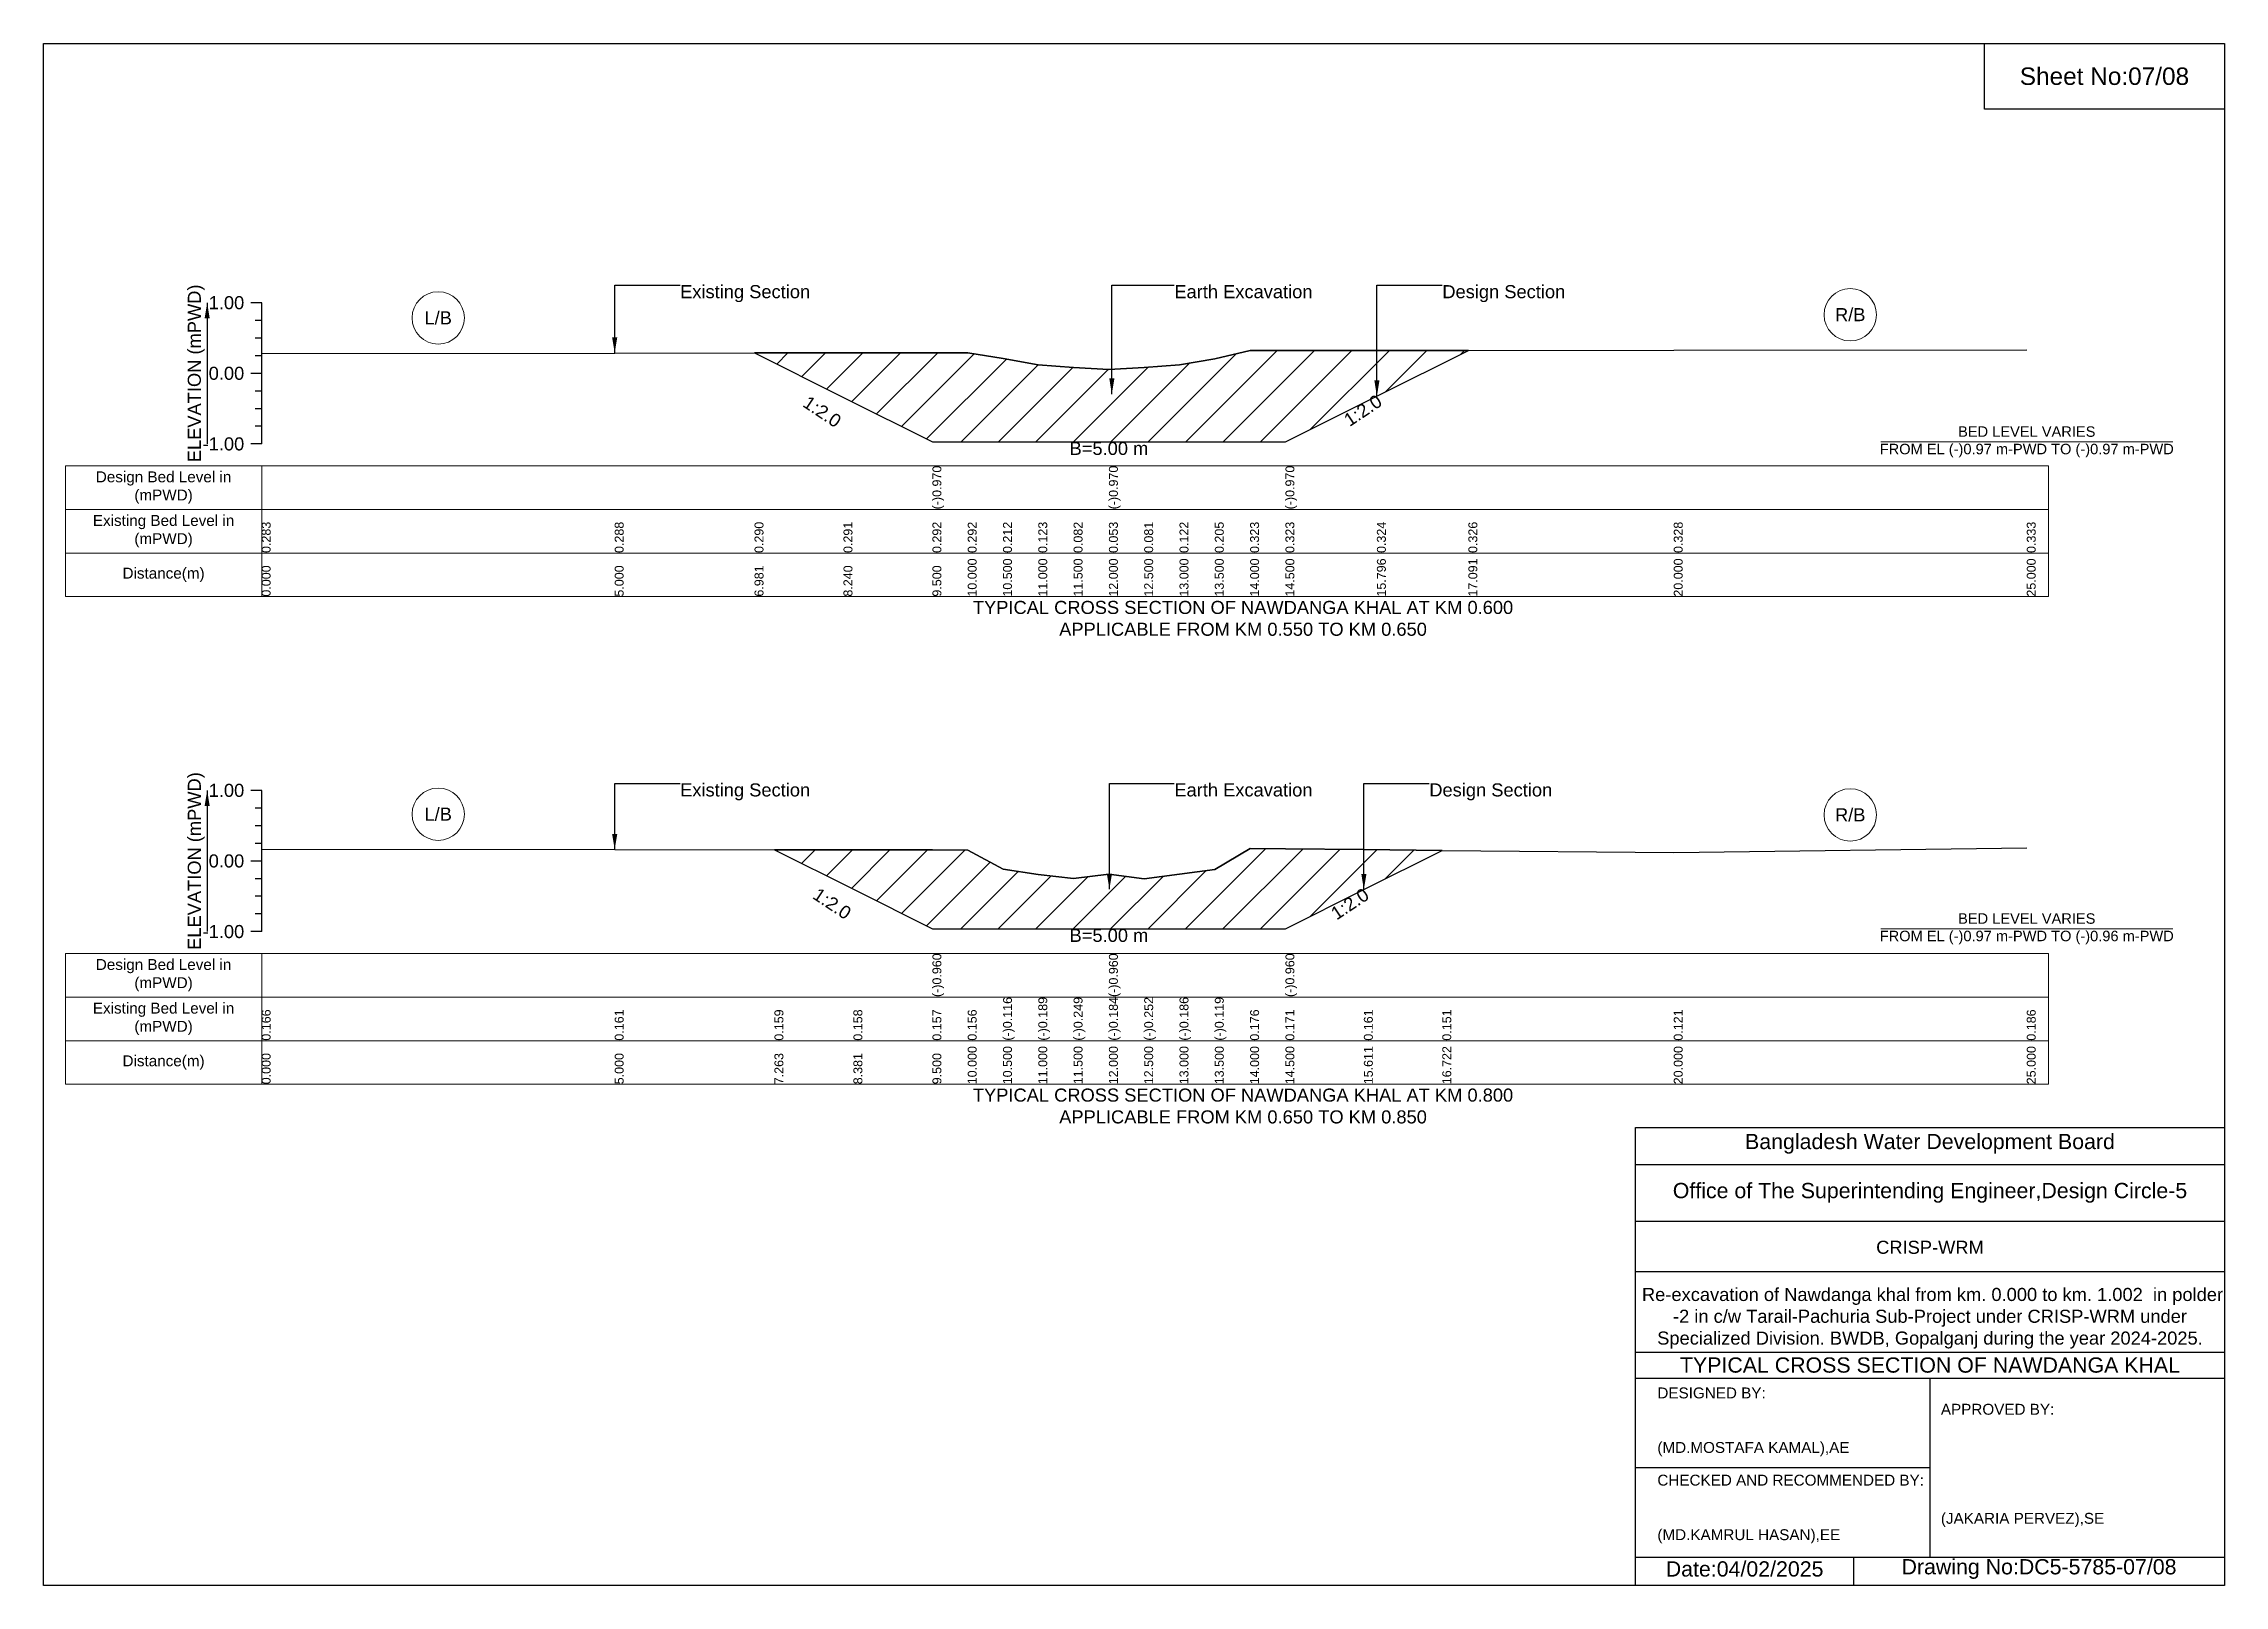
# Model space of a CAD drawing. Header units: inches. Extents: x 91000 to 198000, y -5656 to 7635.
# Drawn here: x 160000 to 168000, y -5656 to 0 of the extents above; entities that cross this region are included whole.
import ezdxf

# ---------------------------------------------------------------- set-up
doc = ezdxf.new("R2010")
doc.units = ezdxf.units.IN
doc.header["$LTSCALE"] = 7
doc.header["$MEASUREMENT"] = 0
for name, color, linetype, lineweight in [('Cross section Data Border', 7, 'Continuous', 9), ('Cross Section Labels', 7, 'Continuous', 9), ('Existing_Bed_Level for Xsection', 7, 'Continuous', 25)]:
    doc.layers.add(name, color=color, linetype=linetype, lineweight=lineweight)
doc.styles.get("Standard").update_dxf_attribs({"font": 'arial.ttf'})
doc.dimstyles.get("Standard").update_dxf_attribs({"dimtxt": 0.18, "dimasz": 0.18, "dimexe": 0.18, "dimexo": 0.0625, "dimgap": 0.09, "dimtad": 0, "dimtih": 1, "dimtoh": 1, "dimdec": 4, "dimzin": 0, "dimdsep": 46, "dimtxsty": 'Standard', "dimcen": 0.09, "dimadec": 0, "dimazin": 0, "dimtfac": 1, "dimtdec": 4, "dimtofl": 0, "dimtmove": 0, "dimatfit": 3, "dimfxl": 1, "dimtolj": 1, "dimtzin": 0, "dimarcsym": 0})

msp = doc.modelspace()

# ---------------------------------------------------------------- texts
at = {"attachment_point": 5}
for s, insert, char_height in [('Sheet No:07/08', (167560, -120), 64), ('Bangladesh Water Development Board', (166920, -4036), 56), ('Office of The Superintending Engineer,Design Circle-5', (166920, -4216), 56)]:
    msp.add_mtext(s, dxfattribs=dict(at, insert=insert, char_height=char_height))
for s, insert, char_height, width, attachment_point in [('CRISP-WRM', (166920, -4416), 48, 2240, 5), (' Re-excavation of Nawdanga khal from km. 0.000 to km. 1.002  in polder -2 in c/w Tarail-Pachuria Sub-Project under CRISP-WRM under Specialized Division. BWDB, Gopalganj during the year 2024-2025.', (166920, -4676), 48, 2160, 5), ('TYPICAL CROSS SECTION OF NAWDANGA KHAL', (166920, -4848), 56, 2240, 5), ('DESIGNED BY:^J^J^J(MD.MOSTAFA KAMAL),AE', (165920, -5056), 40, 1120, 4), ('APPROVED BY:^J^J^J^J^J^J(JAKARIA PERVEZ),SE', (166960, -5216), 40, 1120, 4), ('CHECKED AND RECOMMENDED BY:^J^J^J(MD.KAMRUL HASAN),EE', (165920, -5376), 40, 1120, 4), ('Date:04/02/2025', (166240, -5596), 56, 1120, 5), ('Drawing No:DC5-5785-07/08', (167320, -5596), 56, 1760, 5)]:
    msp.add_mtext(s, dxfattribs=dict(insert=insert, char_height=char_height, width=width, attachment_point=attachment_point))
at = {"layer": 'Cross section Data Border', "char_height": 40, "width": 640, "attachment_point": 5}
for s, insert in [('Design Bed Level in (mPWD)', (160440, -1628.7)), ('Existing Bed Level in (mPWD)', (160440, -1788.7)), ('Distance(m)', (160440, -1948.7)), ('Design Bed Level in (mPWD)', (160440, -3417.7)), ('Existing Bed Level in (mPWD)', (160440, -3577.7)), ('Distance(m)', (160440, -3737.7))]:
    msp.add_mtext(s, dxfattribs=dict(at, insert=insert))
at = {"layer": 'Cross Section Labels'}
for s, insert, char_height, attachment_point in [('Existing Section', (162335, -886), 48, 1), ('Earth Excavation', (164148, -886), 48, 1), ('Design Section', (165131.1, -886), 48, 1), ('L/B', (161447.5, -1006.3), 48, 5), ('R/B', (166627.5, -994.6), 48, 5), ('BED LEVEL VARIES ^JFROM EL (-)0.97 m-PWD TO (-)0.97 m-PWD', (167275, -1461), 38.4, 5), ('B=5.00 m', (163908, -1461), 48, 2), ('TYPICAL CROSS SECTION OF NAWDANGA KHAL AT KM 0.600^JAPPLICABLE FROM KM 0.550 TO KM 0.650', (164400, -2108.7), 48, 5), ('Existing Section', (162335, -2713.8), 48, 1), ('Earth Excavation', (164148, -2713.8), 48, 1), ('Design Section', (165083.3, -2713.8), 48, 1), ('L/B', (161447.5, -2826.9), 48, 5), ('R/B', (166627.5, -2829.5), 48, 5), ('BED LEVEL VARIES ^JFROM EL (-)0.97 m-PWD TO (-)0.96 m-PWD', (167275, -3247.4), 38.4, 5), ('B=5.00 m', (163908, -3247.4), 48, 2), ('TYPICAL CROSS SECTION OF NAWDANGA KHAL AT KM 0.800^JAPPLICABLE FROM KM 0.650 TO KM 0.850', (164400, -3897.7), 48, 5)]:
    msp.add_mtext(s, dxfattribs=dict(at, insert=insert, char_height=char_height, attachment_point=attachment_point))
at = {"layer": 'Cross Section Labels', "char_height": 48, "attachment_point": 2}
for insert, rotation in [((162869.5, -1330.2), 326.30993), ((164826.3, -1325.6), 33.69007), ((162906, -3134.9), 326.30993), ((164778.5, -3135.9), 33.69007)]:
    msp.add_mtext('1:2.0', dxfattribs=dict(at, insert=insert, rotation=rotation))
at = {"layer": 'Existing_Bed_Level for Xsection', "rotation": 90}
for s, insert, char_height, attachment_point in [('ELEVATION (mPWD)', (160560, -1209.7), 48, 5), ('(-)0.970', (163260.5, -1708.7), 32.8, 1), ('(-)0.970', (163908, -1708.7), 32.8, 1), ('(-)0.970', (164555.5, -1708.7), 32.8, 1), ('0.283', (160800, -1868.7), 32.8, 1), ('0.288', (162095, -1868.7), 32.8, 1), ('0.290', (162608, -1868.7), 32.8, 1), ('0.291', (162934.3, -1868.7), 32.8, 1), ('0.292', (163260.5, -1868.7), 32.8, 1), ('0.292', (163390, -1868.7), 32.8, 1), ('0.212', (163519.5, -1868.7), 32.8, 1), ('0.123', (163649, -1868.7), 32.8, 1), ('0.082', (163778.5, -1868.7), 32.8, 1), ('0.053', (163908, -1868.7), 32.8, 1), ('0.081', (164037.5, -1868.7), 32.8, 1), ('0.122', (164167, -1868.7), 32.8, 1), ('0.205', (164296.5, -1868.7), 32.8, 1), ('0.323', (164426, -1868.7), 32.8, 1), ('0.323', (164555.5, -1868.7), 32.8, 1), ('0.324', (164891.1, -1868.7), 32.8, 1), ('0.326', (165226.6, -1868.7), 32.8, 1), ('0.328', (165980, -1868.7), 32.8, 1), ('0.333', (167275, -1868.7), 32.8, 1), ('0.000', (160800, -2028.7), 32.8, 1), ('5.000', (162095, -2028.7), 32.8, 1), ('6.981', (162608, -2028.7), 32.8, 1), ('8.240', (162934.3, -2028.7), 32.8, 1), ('9.500', (163260.5, -2028.7), 32.8, 1), ('10.000', (163390, -2028.7), 32.8, 1), ('10.500', (163519.5, -2028.7), 32.8, 1), ('11.000', (163649, -2028.7), 32.8, 1), ('11.500', (163778.5, -2028.7), 32.8, 1), ('12.000', (163908, -2028.7), 32.8, 1), ('12.500', (164037.5, -2028.7), 32.8, 1), ('13.000', (164167, -2028.7), 32.8, 1), ('13.500', (164296.5, -2028.7), 32.8, 1), ('14.000', (164426, -2028.7), 32.8, 1), ('14.500', (164555.5, -2028.7), 32.8, 1), ('15.796', (164891.1, -2028.7), 32.8, 1), ('17.091', (165226.6, -2028.7), 32.8, 1), ('20.000', (165980, -2028.7), 32.8, 1), ('25.000', (167275, -2028.7), 32.8, 1), ('ELEVATION (mPWD)', (160560, -2998.7), 48, 5), ('(-)0.960', (163260.5, -3497.7), 32.8, 1), ('(-)0.960', (163908, -3497.7), 32.8, 1), ('(-)0.960', (164555.5, -3497.7), 32.8, 1), ('(-)0.116', (163519.5, -3657.7), 32.8, 1), ('(-)0.189', (163649, -3657.7), 32.8, 1), ('(-)0.249', (163778.5, -3657.7), 32.8, 1), ('(-)0.184', (163908, -3657.7), 32.8, 1), ('(-)0.252', (164037.5, -3657.7), 32.8, 1), ('(-)0.186', (164167, -3657.7), 32.8, 1), ('(-)0.119', (164296.5, -3657.7), 32.8, 1), ('0.166', (160800, -3657.7), 32.8, 1), ('0.161', (162095, -3657.7), 32.8, 1), ('0.159', (162681, -3657.7), 32.8, 1), ('0.158', (162970.7, -3657.7), 32.8, 1), ('0.157', (163260.5, -3657.7), 32.8, 1), ('0.156', (163390, -3657.7), 32.8, 1), ('0.176', (164426, -3657.7), 32.8, 1), ('0.171', (164555.5, -3657.7), 32.8, 1), ('0.161', (164843.3, -3657.7), 32.8, 1), ('0.151', (165131, -3657.7), 32.8, 1), ('0.121', (165980, -3657.7), 32.8, 1), ('0.186', (167275, -3657.7), 32.8, 1), ('10.000', (163390, -3817.7), 32.8, 1), ('10.500', (163519.5, -3817.7), 32.8, 1), ('11.000', (163649, -3817.7), 32.8, 1), ('11.500', (163778.5, -3817.7), 32.8, 1), ('12.000', (163908, -3817.7), 32.8, 1), ('12.500', (164037.5, -3817.7), 32.8, 1), ('13.000', (164167, -3817.7), 32.8, 1), ('13.500', (164296.5, -3817.7), 32.8, 1), ('14.000', (164426, -3817.7), 32.8, 1), ('14.500', (164555.5, -3817.7), 32.8, 1), ('15.611', (164843.3, -3817.7), 32.8, 1), ('16.722', (165131, -3817.7), 32.8, 1), ('20.000', (165980, -3817.7), 32.8, 1), ('25.000', (167275, -3817.7), 32.8, 1), ('0.000', (160800, -3817.7), 32.8, 1), ('5.000', (162095, -3817.7), 32.8, 1), ('7.263', (162681, -3817.7), 32.8, 1), ('8.381', (162970.7, -3817.7), 32.8, 1), ('9.500', (163260.5, -3817.7), 32.8, 1)]:
    msp.add_mtext(s, dxfattribs=dict(at, insert=insert, char_height=char_height, attachment_point=attachment_point))
at = {"layer": 'Existing_Bed_Level for Xsection', "char_height": 48, "attachment_point": 6}
for s, insert in [('1.00', (160736, -950.7)), ('0.00', (160736, -1209.7)), ('-1.00', (160736, -1468.7)), ('1.00', (160736, -2739.7)), ('0.00', (160736, -2998.7)), ('-1.00', (160736, -3257.7))]:
    msp.add_mtext(s, dxfattribs=dict(at, insert=insert))

# ---------------------------------------------------------------- hatches: boundary and pattern name
at = {"layer": 'Existing_Bed_Level for Xsection'}
h = msp.add_hatch(dxfattribs=at)
h.set_pattern_fill('ANSI31', color=256, scale=777, style=0)
h.paths.add_polyline_path([(162608, -1134.7), (162934.3, -1297.8), (163260.5, -1461), (163390, -1461), (163519.5, -1461), (163649, -1461), (163778.5, -1461), (163908, -1461), (164037.5, -1461), (164167, -1461), (164296.5, -1461), (164426, -1461), (164555.5, -1461), (164891.1, -1293.2), (165226.6, -1125.4), (164891.1, -1125.7), (164555.5, -1126), (164426, -1126.1), (164296.5, -1156.6), (164167, -1178.1), (164037.5, -1188.7), (163908, -1196), (163778.5, -1188.5), (163649, -1177.9), (163519.5, -1154.8), (163390, -1134.1), (163260.5, -1134.2), (162934.3, -1134.5)])
h = msp.add_hatch(dxfattribs=at)
h.set_pattern_fill('ANSI31', color=256, scale=777, style=0)
h.paths.add_polyline_path([(162681, -2957.6), (162970.7, -3102.5), (163260.5, -3247.4), (163390, -3247.4), (163519.5, -3247.4), (163649, -3247.4), (163778.5, -3247.4), (163908, -3247.4), (164037.5, -3247.4), (164167, -3247.4), (164296.5, -3247.4), (164426, -3247.4), (164555.5, -3247.4), (164843.3, -3103.5), (165131, -2959.6), (164843.3, -2957), (164555.5, -2954.3), (164426, -2953.1), (164296.5, -3029.6), (164167, -3046.9), (164037.5, -3064), (163908, -3046.4), (163778.5, -3063.2), (163649, -3047.7), (163519.5, -3028.8), (163390, -2958.3), (163260.5, -2958.2), (162970.7, -2957.9)])

# ---------------------------------------------------------------- linework, layer by layer
for points in [[(160000, 0), (168000, 0), (168000, -5656), (160000, -5656)], [(167120, 0), (168000, 0), (168000, -240), (167120, -240)]]:
    msp.add_lwpolyline(points, close=True)
for points in [[(165840, -5656), (165840, -3976), (168000, -3976)], [(165840, -4112), (168000, -4112)], [(165840, -4320), (168000, -4320)], [(165840, -4504), (168000, -4504)], [(165840, -4800), (168000, -4800)], [(165840, -4896), (168000, -4896)], [(166920, -4896), (166920, -5552)], [(165840, -5224), (166920, -5224)], [(165840, -5552), (168000, -5552)], [(166640, -5552), (166640, -5656)]]:
    msp.add_lwpolyline(points)
at = {"layer": 'Cross section Data Border'}
for points in [[(160080, -1548.7), (167355, -1548.7), (167355, -2028.7), (160080, -2028.7)], [(160080, -3337.7), (167355, -3337.7), (167355, -3817.7), (160080, -3817.7)]]:
    msp.add_lwpolyline(points, close=True, dxfattribs=at)
for points in [[(160800, -1548.7), (160800, -2028.7)], [(160080, -1708.7), (167355, -1708.7)], [(160080, -1868.7), (167355, -1868.7)], [(160800, -3337.7), (160800, -3817.7)], [(160080, -3497.7), (167355, -3497.7)], [(160080, -3657.7), (167355, -3657.7)]]:
    msp.add_lwpolyline(points, dxfattribs=at)
at = {"layer": 'Cross Section Labels'}
for points in [[(166739.2, -1461), (167810.8, -1461)], [(166739.2, -3247.4), (167810.8, -3247.4)]]:
    msp.add_lwpolyline(points, dxfattribs=at)
for centre in [(161447.5, -1006.3), (166627.5, -994.6), (161447.5, -2826.9), (166627.5, -2829.5)]:
    msp.add_circle(centre, 96, dxfattribs=at)
at = {"layer": 'Existing_Bed_Level for Xsection'}
for points in [[(160800, -950.7), (160760, -950.7)], [(160800, -1468.7), (160800, -1209.7), (160800, -950.7)], [(160800, -1015.5), (160776, -1015.5)], [(160800, -1080.2), (160776, -1080.2)], [(160800, -1145), (160776, -1145)], [(160800, -1136.4), (162095, -1135.1), (162608, -1134.7), (162934.3, -1134.5), (163260.5, -1134.2), (163260.5, -1134.2), (163390, -1134.1), (163519.5, -1154.8), (163649, -1177.9), (163778.5, -1188.5), (163908, -1196), (163908, -1196), (164037.5, -1188.7), (164167, -1178.1), (164296.5, -1156.6), (164426, -1126.1), (164555.5, -1126), (164555.5, -1126), (164891.1, -1125.7), (165226.6, -1125.4), (165980, -1124.8), (167275, -1123.5)], [(160800, -1209.7), (160760, -1209.7)], [(160800, -1274.5), (160776, -1274.5)], [(160800, -1339.2), (160776, -1339.2)], [(160800, -1404), (160776, -1404)], [(160800, -1468.7), (160760, -1468.7)], [(160800, -2739.7), (160760, -2739.7)], [(160800, -3257.7), (160800, -2998.7), (160800, -2739.7)], [(160800, -2804.5), (160776, -2804.5)], [(160800, -2869.2), (160776, -2869.2)], [(160800, -2934), (160776, -2934)], [(160800, -2955.7), (162095, -2957), (162681, -2957.6), (162970.7, -2957.9), (163260.5, -2958.2), (163260.5, -2958.2), (163390, -2958.3), (163519.5, -3028.8), (163649, -3047.7), (163778.5, -3063.2), (163908, -3046.4), (163908, -3046.4), (164037.5, -3064), (164167, -3046.9), (164296.5, -3029.6), (164426, -2953.1), (164555.5, -2954.3), (164555.5, -2954.3), (164843.3, -2957), (165131, -2959.6), (165980, -2967.4), (167275, -2950.6)], [(160800, -2998.7), (160760, -2998.7)], [(160800, -3063.5), (160776, -3063.5)], [(160800, -3128.2), (160776, -3128.2)], [(160800, -3193), (160776, -3193)], [(160800, -3257.7), (160760, -3257.7)]]:
    msp.add_lwpolyline(points, dxfattribs=at)
for points in [[(162608, -1134.7), (162934.3, -1297.8), (163260.5, -1461), (163260.5, -1461), (163390, -1461), (163519.5, -1461), (163649, -1461), (163778.5, -1461), (163908, -1461), (163908, -1461), (164037.5, -1461), (164167, -1461), (164296.5, -1461), (164426, -1461), (164555.5, -1461), (164555.5, -1461), (164891.1, -1293.2), (165226.6, -1125.4), (164891.1, -1125.7), (164555.5, -1126), (164555.5, -1126), (164426, -1126.1), (164296.5, -1156.6), (164167, -1178.1), (164037.5, -1188.7), (163908, -1196), (163908, -1196), (163778.5, -1188.5), (163649, -1177.9), (163519.5, -1154.8), (163390, -1134.1), (163260.5, -1134.2), (163260.5, -1134.2), (162934.3, -1134.5)], [(162681, -2957.6), (162681, -2957.6), (162970.7, -3102.5), (163260.5, -3247.4), (163260.5, -3247.4), (163390, -3247.4), (163519.5, -3247.4), (163649, -3247.4), (163778.5, -3247.4), (163908, -3247.4), (163908, -3247.4), (164037.5, -3247.4), (164167, -3247.4), (164296.5, -3247.4), (164426, -3247.4), (164555.5, -3247.4), (164555.5, -3247.4), (164843.3, -3103.5), (165131, -2959.6), (164843.3, -2957), (164555.5, -2954.3), (164555.5, -2954.3), (164426, -2953.1), (164296.5, -3029.6), (164167, -3046.9), (164037.5, -3064), (163908, -3046.4), (163908, -3046.4), (163778.5, -3063.2), (163649, -3047.7), (163519.5, -3028.8), (163390, -2958.3), (163260.5, -2958.2), (163260.5, -2958.2), (162970.7, -2957.9), (162681, -2957.6)]]:
    msp.add_lwpolyline(points, close=True, dxfattribs=at)

msp.set_redraw_order([(e.dxf.handle, doc.entitydb.next_handle()) for e in msp.query("TEXT MTEXT ATTDEF DIMENSION ARC_DIMENSION")])  # texts and dimensions are drawn at this point

# ---------------------------------------------------------------- leaders
at = {"layer": 'Cross Section Labels', "annotation_type": 0, "has_hookline": 1, "hookline_direction": 0}
for points, text_width in [([(162095, -1135.1), (162095, -886), (162334.9, -886)], 467.2), ([(163918.7, -1285.4), (163918.7, -886), (164147.9, -886)], 497), ([(164891.1, -1293.2), (164891.1, -886), (165131, -886)], 441.2), ([(162095, -2957), (162095, -2713.8), (162334.9, -2713.8)], 467.2), ([(163909.8, -3102.3), (163909.8, -2713.8), (164147.9, -2713.8)], 497), ([(164843.3, -3103.5), (164843.3, -2713.8), (165083.2, -2713.8)], 441.2)]:
    msp.add_leader(points, dimstyle='Standard', override={"dimasz": 57.6}, dxfattribs=dict(at, text_width=text_width))
at = {"layer": 'Existing_Bed_Level for Xsection'}
for points in [[(160600, -950.7), (160600, -1468.7)], [(160600, -2739.7), (160600, -3257.7)]]:
    msp.add_leader(points, dimstyle='Standard', override={"dimasz": 57.6}, dxfattribs=at)

doc.saveas('drawing.dxf')
